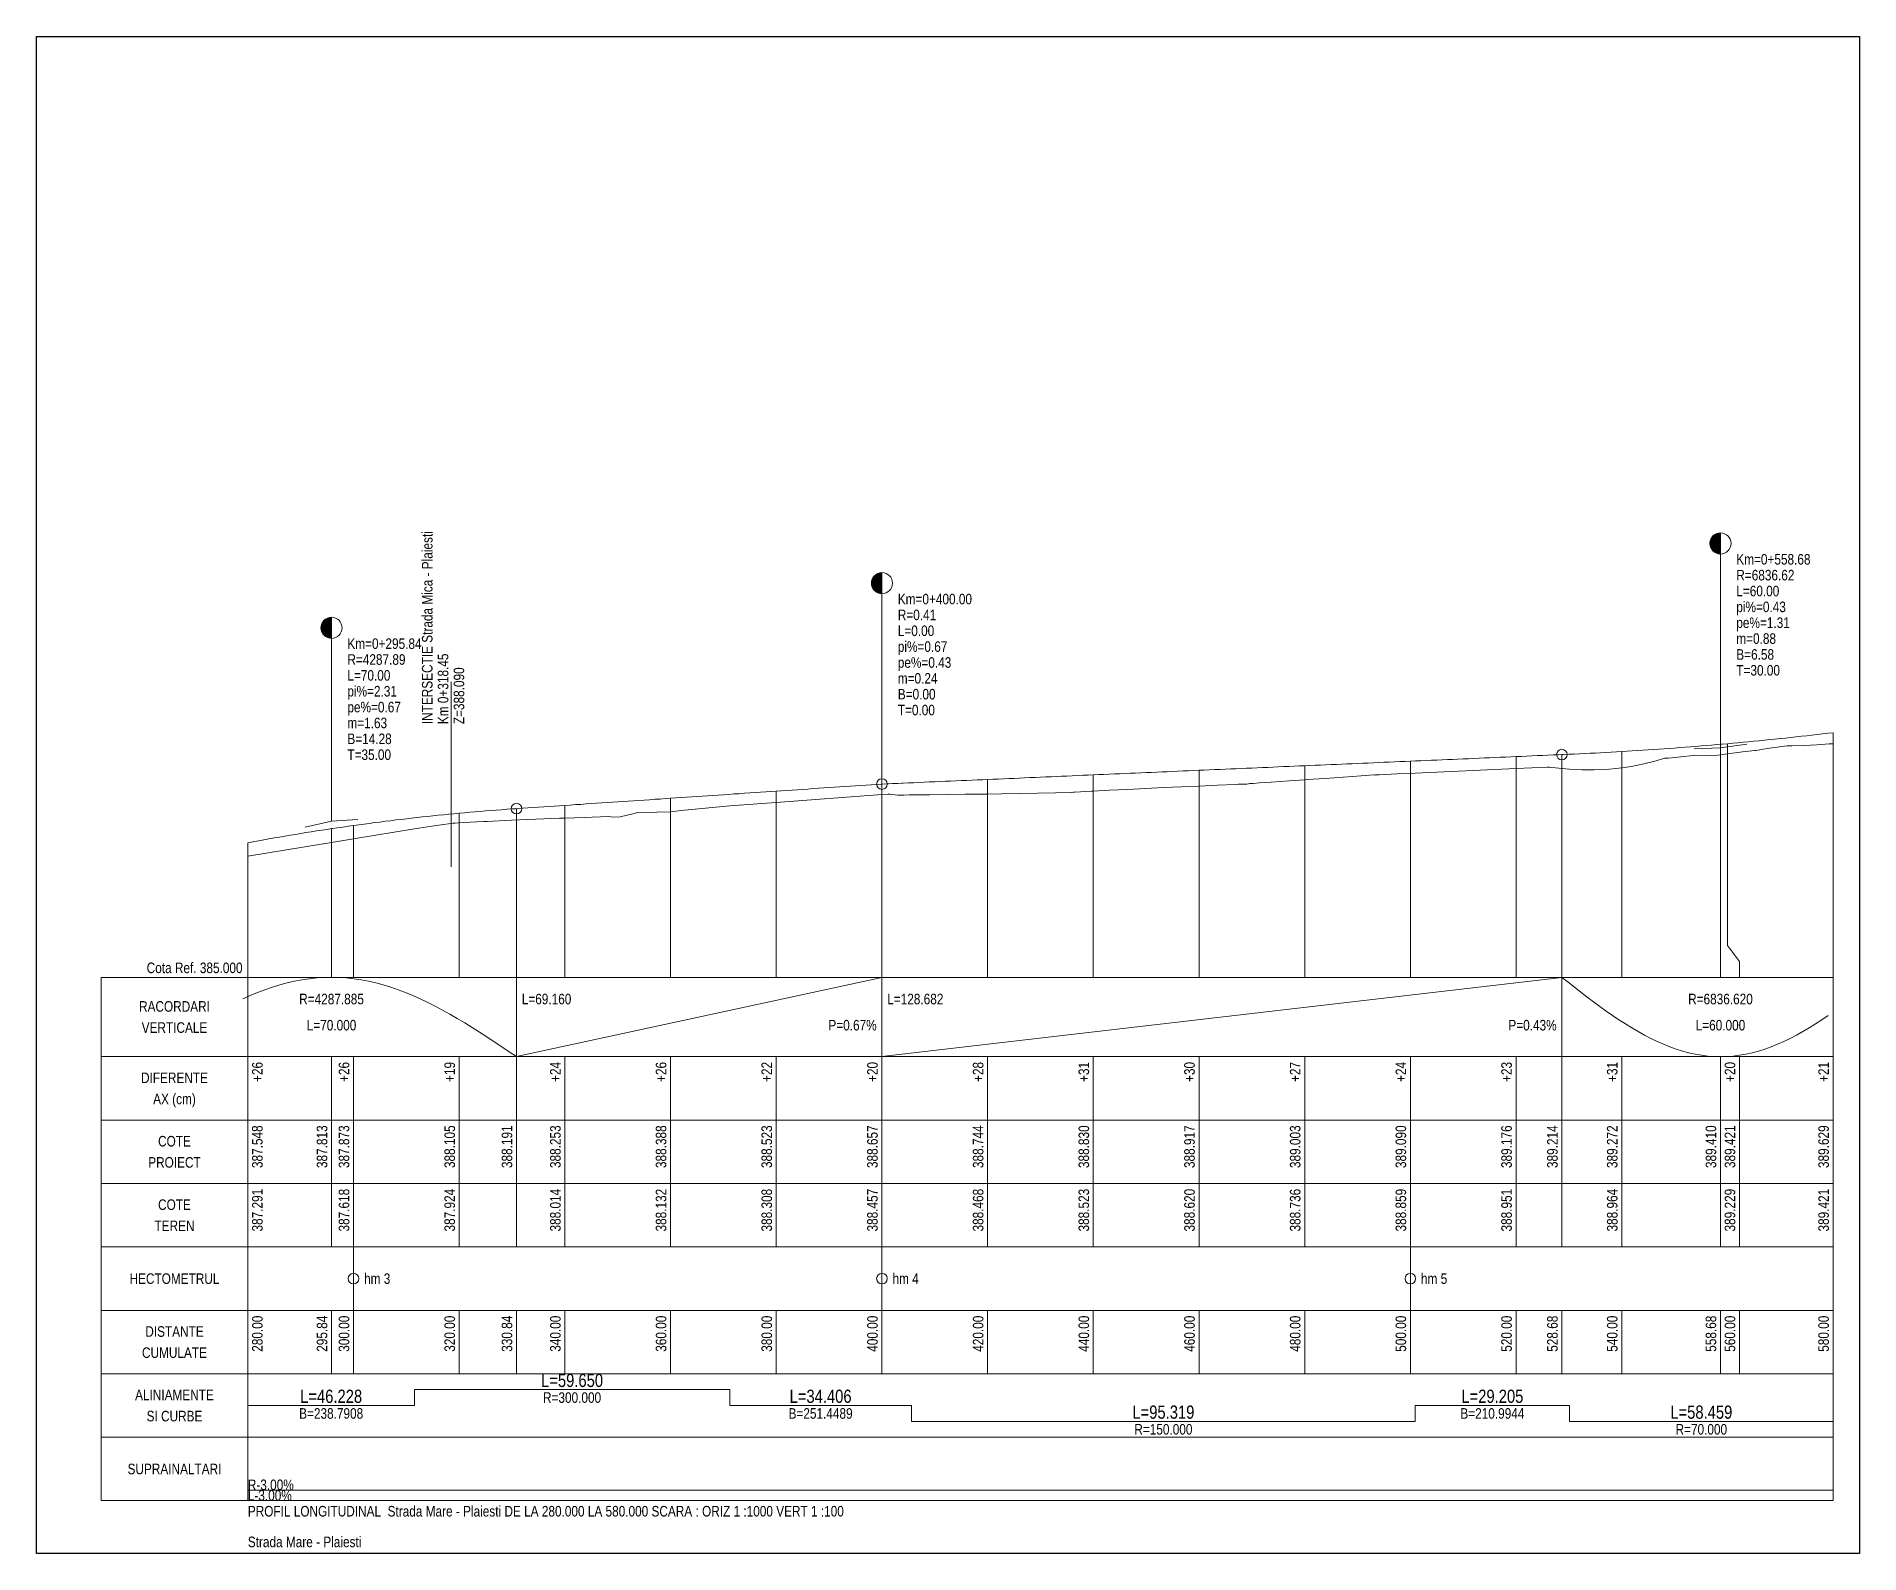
# Model space of a CAD drawing. Extents: x -600 to 1621, y -3670 to 287.
# Drawn here: x 425 to 770, y -2569.1 to -2282.1 of the extents above; entities that cross this region are included whole.
import ezdxf
from ezdxf.enums import TextEntityAlignment as Align

# ---------------------------------------------------------------- set-up
doc = ezdxf.new("R2010")
doc.units = 0
doc.layers.add('ARD-No Plot', color=7, linetype='Continuous', lineweight=0, plot=False)
doc.layers.add('Cartus', color=8, linetype='Continuous')
for name, color, linetype, lineweight in [('L-C. Ref', 7, 'Continuous', 0), ('L-cote-ex', 7, 'Continuous', 0), ('L-Cote-Pr', 7, 'Continuous', 0), ('L-Curbe', 7, 'Continuous', 0), ('L-Cut-Fill', 7, 'Continuous', 0), ('L-Design', 7, 'Continuous', 0), ('L-Exist', 7, 'Continuous', 0), ('L-Intersectii', 7, 'Continuous', 0), ('L-LINES', 7, 'Continuous', 0), ('L-Pante-Tran', 7, 'Continuous', 0), ('L-rac-Vert', 7, 'Continuous', 0), ('L-TEXT', 7, 'Continuous', 0)]:
    doc.layers.add(name, color=color, linetype=linetype, lineweight=lineweight)
doc.styles.add('Arial', font='arial.ttf', dxfattribs={"width": 0.8})

msp = doc.modelspace()

# ---------------------------------------------------------------- texts
at = {"layer": 'ARD-No Plot', "style": 'Arial', "width": 0.8}
msp.add_text('Strada Mare - Plaiesti', height=2, dxfattribs=at).set_placement((465.01, -2567.86))
at = {"layer": 'L-C. Ref', "style": 'Arial', "width": 0.8}
msp.add_text('Cota Ref. 385.000', height=2, dxfattribs=at).set_placement((464.01, -2459.26), align=Align.RIGHT)
at = {"layer": 'L-cote-ex', "style": 'Arial', "width": 0.8}
for s, p in [('387.291', (467.81, -2500.06)), ('387.618', (484.21, -2500.06)), ('387.924', (504.21, -2500.06)), ('388.014', (524.21, -2500.06)), ('388.132', (544.21, -2500.06)), ('388.308', (564.21, -2500.06)), ('388.457', (584.21, -2500.06)), ('388.468', (604.21, -2500.06)), ('388.523', (624.21, -2500.06)), ('388.620', (644.21, -2500.06)), ('388.736', (664.21, -2500.06)), ('388.859', (684.21, -2500.06)), ('388.951', (704.21, -2500.06)), ('388.964', (724.21, -2500.06)), ('389.229', (746.49, -2500.06)), ('389.421', (764.21, -2500.06))]:
    msp.add_text(s, height=2, rotation=90, dxfattribs=at).set_placement(p, align=Align.RIGHT)
at = {"layer": 'L-Cote-Pr', "style": 'Arial', "width": 0.8}
for s, p in [('COTE', (451.13, -2492.06)), ('PROIECT', (451.13, -2496.06))]:
    msp.add_text(s, height=2, dxfattribs=at).set_placement(p, align=Align.CENTER)
for s, p in [('387.548', (467.81, -2488.06)), ('387.813', (480.05, -2488.06)), ('387.873', (484.21, -2488.06)), ('388.105', (504.21, -2488.06)), ('388.191', (515.05, -2488.06)), ('388.253', (524.21, -2488.06)), ('388.388', (544.21, -2488.06)), ('388.523', (564.21, -2488.06)), ('388.657', (584.21, -2488.06)), ('388.744', (604.21, -2488.06)), ('388.830', (624.21, -2488.06)), ('388.917', (644.21, -2488.06)), ('389.003', (664.21, -2488.06)), ('389.090', (684.21, -2488.06)), ('389.176', (704.21, -2488.06)), ('389.214', (712.89, -2488.06)), ('389.272', (724.21, -2488.06)), ('389.410', (742.89, -2488.06)), ('389.421', (746.49, -2488.06)), ('389.629', (764.21, -2488.06))]:
    msp.add_text(s, height=2, rotation=90, dxfattribs=at).set_placement(p, align=Align.RIGHT)
at = {"layer": 'L-Cut-Fill', "style": 'Arial', "width": 0.8}
for s, p in [('+26', (467.81, -2476.06)), ('+26', (484.21, -2476.06)), ('+19', (504.21, -2476.06)), ('+24', (524.21, -2476.06)), ('+26', (544.21, -2476.06)), ('+22', (564.21, -2476.06)), ('+20', (584.21, -2476.06)), ('+28', (604.21, -2476.06)), ('+31', (624.21, -2476.06)), ('+30', (644.21, -2476.06)), ('+27', (664.21, -2476.06)), ('+24', (684.21, -2476.06)), ('+23', (704.21, -2476.06)), ('+31', (724.21, -2476.06)), ('+20', (746.49, -2476.06)), ('+21', (764.21, -2476.06))]:
    msp.add_text(s, height=2, rotation=90, dxfattribs=at).set_placement(p, align=Align.RIGHT)
for s, p in [('DIFERENTE', (451.13, -2480.06)), ('AX (cm)', (451.13, -2484.06))]:
    msp.add_text(s, height=2, dxfattribs=at).set_placement(p, align=Align.CENTER)
at = {"layer": 'L-Intersectii', "style": 'Arial', "width": 0.8}
for s, p in [('INTERSECTIE Strada Mica - Plaiesti', (499.96, -2412.16)), ('Km 0+318.45', (502.96, -2412.16)), ('Z=388.090', (505.96, -2412.16))]:
    msp.add_text(s, height=2, rotation=90, dxfattribs=at).set_placement(p)
at = {"layer": 'L-rac-Vert', "style": 'Arial', "width": 0.8}
for s, p in [('Km=0+558.68', (746.69, -2381.97)), ('R=6836.62', (746.69, -2384.97)), ('L=60.00', (746.69, -2387.97)), ('Km=0+400.00', (588.01, -2389.49)), ('R=0.41', (588.01, -2392.49)), ('pi%=0.43', (746.69, -2390.97)), ('L=0.00', (588.01, -2395.49)), ('pe%=1.31', (746.69, -2393.97)), ('Km=0+295.84', (483.85, -2397.93)), ('pi%=0.67', (588.01, -2398.49)), ('m=0.88', (746.69, -2396.97)), ('R=4287.89', (483.85, -2400.93)), ('pe%=0.43', (588.01, -2401.49)), ('T=30.00', (746.69, -2402.97)), ('B=6.58', (746.69, -2399.97)), ('L=70.00', (483.85, -2403.93)), ('m=0.24', (588.01, -2404.49)), ('pi%=2.31', (483.85, -2406.93)), ('pe%=0.67', (483.85, -2409.93)), ('B=0.00', (588.01, -2407.49)), ('m=1.63', (483.85, -2412.93)), ('T=0.00', (588.01, -2410.49)), ('B=14.28', (483.85, -2415.93)), ('T=35.00', (483.85, -2418.93)), ('L=69.160', (516.85, -2465.16)), ('L=128.682', (586.01, -2465.16))]:
    msp.add_text(s, height=2, dxfattribs=at).set_placement(p)
for s, p in [('R=4287.885', (480.85, -2465.16)), ('R=6836.620', (743.69, -2465.16)), ('RACORDARI', (451.13, -2466.56)), ('VERTICALE', (451.13, -2470.56)), ('L=70.000', (480.85, -2470.11)), ('L=60.000', (743.69, -2470.11))]:
    msp.add_text(s, height=2, dxfattribs=at).set_placement(p, align=Align.CENTER)
for s, p in [('P=0.67%', (584.01, -2470.11)), ('P=0.43%', (712.69, -2470.11))]:
    msp.add_text(s, height=2, dxfattribs=at).set_placement(p, align=Align.RIGHT)
at = {"layer": 'L-TEXT', "style": 'Arial', "width": 0.8}
for s, p in [('COTE', (451.13, -2504.06)), ('TEREN', (451.13, -2508.06)), ('HECTOMETRUL', (451.13, -2518.06)), ('DISTANTE', (451.13, -2528.06)), ('CUMULATE', (451.13, -2532.06)), ('ALINIAMENTE', (451.13, -2540.06)), ('SI CURBE', (451.13, -2544.06)), ('SUPRAINALTARI', (451.13, -2554.06))]:
    msp.add_text(s, height=2, dxfattribs=at).set_placement(p, align=Align.CENTER)
for s, p in [('hm 3', (487.01, -2518.06)), ('hm 4', (587.01, -2518.06)), ('hm 5', (687.01, -2518.06)), ('R-3.00%', (465.01, -2557.06)), ('L-3.00%', (465.01, -2559.06)), ('PROFIL LONGITUDINAL  Strada Mare - Plaiesti DE LA 280.000 LA 580.000 SCARA : ORIZ 1 :1000 VERT 1 :100', (465.01, -2562.06))]:
    msp.add_text(s, height=2, dxfattribs=at).set_placement(p)
for s, p in [('280.00', (467.81, -2524.06)), ('295.84', (480.05, -2524.06)), ('300.00', (484.21, -2524.06)), ('320.00', (504.21, -2524.06)), ('330.84', (515.05, -2524.06)), ('340.00', (524.21, -2524.06)), ('360.00', (544.21, -2524.06)), ('380.00', (564.21, -2524.06)), ('400.00', (584.21, -2524.06)), ('420.00', (604.21, -2524.06)), ('440.00', (624.21, -2524.06)), ('460.00', (644.21, -2524.06)), ('480.00', (664.21, -2524.06)), ('500.00', (684.21, -2524.06)), ('520.00', (704.21, -2524.06)), ('528.68', (712.89, -2524.06)), ('540.00', (724.21, -2524.06)), ('558.68', (742.89, -2524.06)), ('560.00', (746.49, -2524.06)), ('580.00', (764.21, -2524.06))]:
    msp.add_text(s, height=2, rotation=90, dxfattribs=at).set_placement(p, align=Align.RIGHT)
for s, height, rotation, p in [('L=59.650', 2.5, 0, (526.37, -2537.56)), ('L=46.228', 2.5, 0, (480.78, -2540.56)), ('R=300.000', 2, 0, (526.37, -2540.56)), ('L=34.406', 2.5, 0, (573.4, -2540.56)), ('L=29.205', 2.5, 0, (700.53, -2540.56)), ('B=238.7908', 2, 0, (480.78, -2543.56)), ('B=251.4489', 2, 0, (573.4, -2543.56)), ('L=95.319', 2.5, 360, (638.27, -2543.56)), ('B=210.9944', 2, 0, (700.53, -2543.56)), ('L=58.459', 2.5, 0, (740.07, -2543.56)), ('R=150.000', 2, 360, (638.27, -2546.56)), ('R=70.000', 2, 0, (740.07, -2546.56))]:
    msp.add_text(s, height=height, rotation=rotation, dxfattribs=at).set_placement(p, align=Align.CENTER)

# ---------------------------------------------------------------- blocks, each defined once
blk = doc.blocks.new('A3_TRANSV_ALIN_TIRENA')
at = {"layer": 'Cartus'}
blk.add_lwpolyline([(0, 0), (0, 287), (345, 287), (345, 0)], close=True, dxfattribs=at)

# ---------------------------------------------------------------- linework, layer by layer
at = {"layer": 'L-Curbe'}
for p, q in [((496.55, -2541.06), (496.55, -2538.06)), ((496.55, -2538.06), (556.2, -2538.06)), ((556.2, -2538.06), (556.2, -2541.06)), ((465.01, -2541.06), (496.55, -2541.06)), ((556.2, -2541.06), (590.61, -2541.06)), ((590.61, -2541.06), (590.61, -2544.06)), ((685.92, -2544.06), (685.92, -2541.06)), ((685.92, -2541.06), (715.13, -2541.06)), ((715.13, -2541.06), (715.13, -2544.06)), ((590.61, -2544.06), (685.92, -2544.06)), ((715.13, -2544.06), (765.01, -2544.06))]:
    msp.add_line(p, q, dxfattribs=at)
at = {"layer": 'L-Design'}
msp.add_lwpolyline([(465.01, -2434.59), (466.01, -2434.4), (467.01, -2434.22), (468.01, -2434.04), (469.01, -2433.86), (470.01, -2433.68), (471.01, -2433.51), (472.01, -2433.34), (473.01, -2433.17), (474.01, -2433.01), (475.01, -2432.84), (476.01, -2432.68), (477.01, -2432.52), (478.01, -2432.37), (479.01, -2432.21), (480.01, -2432.06), (480.85, -2431.93), (481.01, -2431.91), (482.01, -2431.76), (483.01, -2431.62), (484.01, -2431.47), (485.01, -2431.33), (486.01, -2431.2), (487.01, -2431.06), (488.01, -2430.93), (489.01, -2430.79), (490.01, -2430.67), (491.01, -2430.54), (492.01, -2430.42), (493.01, -2430.29), (494.01, -2430.17), (495.01, -2430.06), (496.01, -2429.94), (497.01, -2429.83), (498.01, -2429.72), (499.01, -2429.61), (500.01, -2429.51), (501.01, -2429.4), (502.01, -2429.3), (503.01, -2429.2), (504.01, -2429.11), (505.01, -2429.01), (506.01, -2428.92), (507.01, -2428.83), (508.01, -2428.75), (509.01, -2428.66), (510.01, -2428.58), (511.01, -2428.5), (512.01, -2428.42), (513.01, -2428.35), (514.01, -2428.27), (515.01, -2428.2), (515.85, -2428.15), (516.01, -2428.14), (517.01, -2428.07), (518.01, -2428), (519.01, -2427.93), (520.01, -2427.87), (521.01, -2427.8), (522.01, -2427.73), (523.01, -2427.66), (524.01, -2427.6), (525.01, -2427.53), (526.01, -2427.46), (527.01, -2427.39), (528.01, -2427.33), (529.01, -2427.26), (530.01, -2427.19), (531.01, -2427.13), (532.01, -2427.06), (533.01, -2426.99), (534.01, -2426.92), (535.01, -2426.86), (536.01, -2426.79), (537.01, -2426.72), (538.01, -2426.65), (539.01, -2426.59), (540.01, -2426.52), (541.01, -2426.45), (542.01, -2426.38), (543.01, -2426.32), (544.01, -2426.25), (545.01, -2426.18), (546.01, -2426.11), (547.01, -2426.05), (548.01, -2425.98), (549.01, -2425.91), (550.01, -2425.85), (551.01, -2425.78), (552.01, -2425.71), (553.01, -2425.64), (554.01, -2425.58), (555.01, -2425.51), (556.01, -2425.44), (557.01, -2425.37), (558.01, -2425.31), (559.01, -2425.24), (560.01, -2425.17), (561.01, -2425.1), (562.01, -2425.04), (563.01, -2424.97), (564.01, -2424.9), (565.01, -2424.83), (566.01, -2424.77), (567.01, -2424.7), (568.01, -2424.63), (569.01, -2424.57), (570.01, -2424.5), (571.01, -2424.43), (572.01, -2424.36), (573.01, -2424.3), (574.01, -2424.23), (575.01, -2424.16), (576.01, -2424.09), (577.01, -2424.03), (578.01, -2423.96), (579.01, -2423.89), (580.01, -2423.82), (581.01, -2423.76), (582.01, -2423.69), (583.01, -2423.62), (584.01, -2423.55), (585.01, -2423.49), (586.01, -2423.44), (587.01, -2423.4), (588.01, -2423.36), (589.01, -2423.31), (590.01, -2423.27), (591.01, -2423.23), (592.01, -2423.18), (593.01, -2423.14), (594.01, -2423.1), (595.01, -2423.06), (596.01, -2423.01), (597.01, -2422.97), (598.01, -2422.93), (599.01, -2422.88), (600.01, -2422.84), (601.01, -2422.8), (602.01, -2422.75), (603.01, -2422.71), (604.01, -2422.67), (605.01, -2422.62), (606.01, -2422.58), (607.01, -2422.54), (608.01, -2422.49), (609.01, -2422.45), (610.01, -2422.41), (611.01, -2422.36), (612.01, -2422.32), (613.01, -2422.28), (614.01, -2422.23), (615.01, -2422.19), (616.01, -2422.15), (617.01, -2422.1), (618.01, -2422.06), (619.01, -2422.02), (620.01, -2421.97), (621.01, -2421.93), (622.01, -2421.89), (623.01, -2421.84), (624.01, -2421.8), (625.01, -2421.76), (626.01, -2421.71), (627.01, -2421.67), (628.01, -2421.63), (629.01, -2421.58), (630.01, -2421.54), (631.01, -2421.5), (632.01, -2421.45), (633.01, -2421.41), (634.01, -2421.37), (635.01, -2421.32), (636.01, -2421.28), (637.01, -2421.24), (638.01, -2421.2), (639.01, -2421.15), (640.01, -2421.11), (641.01, -2421.07), (642.01, -2421.02), (643.01, -2420.98), (644.01, -2420.94), (645.01, -2420.89), (646.01, -2420.85), (647.01, -2420.81), (648.01, -2420.76), (649.01, -2420.72), (650.01, -2420.68), (651.01, -2420.63), (652.01, -2420.59), (653.01, -2420.55), (654.01, -2420.5), (655.01, -2420.46), (656.01, -2420.42), (657.01, -2420.37), (658.01, -2420.33), (659.01, -2420.29), (660.01, -2420.24), (661.01, -2420.2), (662.01, -2420.16), (663.01, -2420.11), (664.01, -2420.07), (665.01, -2420.03), (666.01, -2419.98), (667.01, -2419.94), (668.01, -2419.9), (669.01, -2419.85), (670.01, -2419.81), (671.01, -2419.77), (672.01, -2419.72), (673.01, -2419.68), (674.01, -2419.64), (675.01, -2419.59), (676.01, -2419.55), (677.01, -2419.51), (678.01, -2419.46), (679.01, -2419.42), (680.01, -2419.38), (681.01, -2419.34), (682.01, -2419.29), (683.01, -2419.25), (684.01, -2419.21), (685.01, -2419.16), (686.01, -2419.12), (687.01, -2419.08), (688.01, -2419.03), (689.01, -2418.99), (690.01, -2418.95), (691.01, -2418.9), (692.01, -2418.86), (693.01, -2418.82), (694.01, -2418.77), (695.01, -2418.73), (696.01, -2418.69), (697.01, -2418.64), (698.01, -2418.6), (699.01, -2418.56), (700.01, -2418.51), (701.01, -2418.47), (702.01, -2418.43), (703.01, -2418.38), (704.01, -2418.34), (705.01, -2418.3), (706.01, -2418.25), (707.01, -2418.21), (708.01, -2418.17), (709.01, -2418.12), (710.01, -2418.08), (711.01, -2418.04), (712.01, -2417.99), (713.01, -2417.95), (713.69, -2417.92), (714.01, -2417.91), (715.01, -2417.86), (716.01, -2417.82), (717.01, -2417.77), (718.01, -2417.72), (719.01, -2417.67), (720.01, -2417.62), (721.01, -2417.57), (722.01, -2417.51), (723.01, -2417.45), (724.01, -2417.4), (725.01, -2417.34), (726.01, -2417.28), (727.01, -2417.22), (728.01, -2417.15), (729.01, -2417.09), (730.01, -2417.02), (731.01, -2416.95), (732.01, -2416.88), (733.01, -2416.81), (734.01, -2416.74), (735.01, -2416.67), (736.01, -2416.59), (737.01, -2416.52), (738.01, -2416.44), (739.01, -2416.36), (740.01, -2416.28), (741.01, -2416.19), (742.01, -2416.11), (743.01, -2416.02), (743.69, -2415.97), (744.01, -2415.94), (745.01, -2415.85), (746.01, -2415.76), (747.01, -2415.67), (748.01, -2415.58), (749.01, -2415.48), (750.01, -2415.39), (751.01, -2415.29), (752.01, -2415.19), (753.01, -2415.09), (754.01, -2414.99), (755.01, -2414.89), (756.01, -2414.78), (757.01, -2414.68), (758.01, -2414.57), (759.01, -2414.46), (760.01, -2414.35), (761.01, -2414.24), (762.01, -2414.12), (763.01, -2414.01), (764.01, -2413.89), (765.01, -2413.78)], dxfattribs=at)
at = {"layer": 'L-Exist'}
for p, q in [((735.04, -2418.49), (736.18, -2418.35)), ((736.18, -2418.35), (738.51, -2418.09)), ((738.51, -2418.09), (738.84, -2418.05)), ((738.84, -2418.05), (740.85, -2418.1)), ((740.85, -2418.1), (742.35, -2418.15)), ((742.35, -2418.15), (743.19, -2418.02)), ((742.35, -2418.15), (742.35, -2418.15)), ((743.19, -2418.02), (745.01, -2417.78)), ((745.01, -2417.78), (745.53, -2417.71)), ((745.53, -2417.71), (747.87, -2417.42)), ((747.87, -2417.42), (748.42, -2417.35)), ((748.42, -2417.35), (750.21, -2417.16)), ((750.21, -2417.16), (750.42, -2417.14)), ((750.42, -2417.14), (752.54, -2416.79)), ((752.54, -2416.79), (754.88, -2416.44)), ((754.88, -2416.44), (756.3, -2416.26)), ((756.3, -2416.26), (757.22, -2416.25)), ((757.22, -2416.25), (759.56, -2416.17)), ((759.56, -2416.17), (761.9, -2416.06)), ((761.9, -2416.06), (764.24, -2415.91)), ((764.24, -2415.91), (765.01, -2415.85)), ((675.71, -2421.94), (678.07, -2421.77)), ((678.07, -2421.77), (678.18, -2421.77)), ((678.18, -2421.77), (678.18, -2421.77)), ((678.18, -2421.77), (678.38, -2421.78)), ((678.38, -2421.78), (678.43, -2421.76)), ((678.43, -2421.76), (678.63, -2421.75)), ((678.63, -2421.75), (679.12, -2421.73)), ((679.12, -2421.73), (682.52, -2421.58)), ((682.52, -2421.58), (685.01, -2421.47)), ((685.01, -2421.47), (685.92, -2421.43)), ((685.92, -2421.43), (705.01, -2420.55)), ((705.01, -2420.55), (710.97, -2420.28)), ((710.97, -2420.28), (711.25, -2420.27)), ((710.97, -2420.28), (710.97, -2420.28)), ((711.25, -2420.27), (711.25, -2420.27)), ((711.25, -2420.27), (711.36, -2420.27)), ((711.36, -2420.27), (711.36, -2420.27)), ((711.36, -2420.27), (711.8, -2420.37)), ((711.8, -2420.37), (715.13, -2420.66)), ((715.13, -2420.66), (717.47, -2420.8)), ((717.47, -2420.8), (719.81, -2420.82)), ((719.81, -2420.82), (722.14, -2420.71)), ((722.14, -2420.71), (724.48, -2420.49)), ((724.48, -2420.49), (725.01, -2420.42)), ((725.01, -2420.42), (726.82, -2420.14)), ((726.82, -2420.14), (729.16, -2419.67)), ((729.16, -2419.67), (731.5, -2419.08)), ((731.5, -2419.08), (733.07, -2418.6)), ((733.07, -2418.6), (733.82, -2418.59)), ((733.07, -2418.6), (733.07, -2418.6)), ((733.82, -2418.59), (733.84, -2418.59)), ((733.84, -2418.59), (735.04, -2418.49)), ((735.04, -2418.49), (735.04, -2418.49)), ((735.04, -2418.49), (735.04, -2418.49)), ((605.01, -2425.38), (607.63, -2425.34)), ((607.63, -2425.34), (611.03, -2425.28)), ((611.03, -2425.28), (614.44, -2425.22)), ((614.44, -2425.22), (617.84, -2425.14)), ((617.84, -2425.14), (620.87, -2425.07)), ((620.87, -2425.07), (621.24, -2425.04)), ((620.87, -2425.07), (620.87, -2425.07)), ((621.24, -2425.04), (621.53, -2425.02)), ((621.53, -2425.02), (624.65, -2424.85)), ((624.65, -2424.85), (625.01, -2424.83)), ((625.01, -2424.83), (628.05, -2424.67)), ((628.05, -2424.67), (631.46, -2424.5)), ((631.46, -2424.5), (634.86, -2424.33)), ((634.86, -2424.33), (638.27, -2424.17)), ((638.27, -2424.17), (641.67, -2424.01)), ((641.67, -2424.01), (645.01, -2423.86)), ((645.01, -2423.86), (645.07, -2423.86)), ((645.07, -2423.86), (648.48, -2423.71)), ((648.48, -2423.71), (651.88, -2423.56)), ((651.88, -2423.56), (652.42, -2423.54)), ((652.42, -2423.54), (653.11, -2423.54)), ((653.11, -2423.54), (653.15, -2423.52)), ((653.15, -2423.52), (653.24, -2423.5)), ((653.24, -2423.5), (654.05, -2423.5)), ((654.05, -2423.5), (654.35, -2423.46)), ((654.05, -2423.5), (654.05, -2423.5)), ((654.35, -2423.46), (654.62, -2423.4)), ((654.35, -2423.46), (654.35, -2423.46)), ((654.62, -2423.4), (655.17, -2423.38)), ((655.17, -2423.38), (655.29, -2423.37)), ((655.29, -2423.37), (656.47, -2423.29)), ((656.47, -2423.29), (658.69, -2423.14)), ((658.69, -2423.14), (662.1, -2422.9)), ((662.1, -2422.9), (665.01, -2422.7)), ((665.01, -2422.7), (665.5, -2422.66)), ((665.5, -2422.66), (668.9, -2422.42)), ((668.9, -2422.42), (672.31, -2422.18)), ((672.31, -2422.18), (675.71, -2421.94)), ((542.43, -2428.84), (545.01, -2428.75)), ((545.01, -2428.75), (545.03, -2428.75)), ((545.03, -2428.75), (547.02, -2428.51)), ((547.02, -2428.51), (551.61, -2428.03)), ((551.61, -2428.03), (556.2, -2427.64)), ((556.2, -2427.64), (565.01, -2426.98)), ((565.01, -2426.98), (585.01, -2425.49)), ((585.01, -2425.49), (586.18, -2425.4)), ((586.18, -2425.4), (586.57, -2425.42)), ((586.57, -2425.42), (586.57, -2425.42)), ((586.57, -2425.42), (588, -2425.61)), ((588, -2425.61), (588, -2425.61)), ((588, -2425.61), (589.14, -2425.62)), ((589.14, -2425.62), (590.19, -2425.53)), ((590.19, -2425.53), (590.61, -2425.53)), ((590.61, -2425.53), (594.01, -2425.5)), ((594.01, -2425.5), (597.41, -2425.47)), ((597.41, -2425.47), (600.82, -2425.43)), ((600.82, -2425.43), (604.22, -2425.39)), ((604.22, -2425.39), (605.01, -2425.38)), ((485.01, -2433.88), (496.55, -2431.99)), ((496.55, -2431.99), (499.83, -2431.46)), ((499.83, -2431.46), (501.14, -2431.27)), ((501.14, -2431.27), (503.89, -2430.89)), ((503.89, -2430.89), (504.27, -2430.86)), ((503.89, -2430.89), (503.89, -2430.89)), ((504.27, -2430.86), (505.01, -2430.82)), ((505.01, -2430.82), (505.73, -2430.78)), ((505.73, -2430.78), (509.7, -2430.58)), ((509.7, -2430.58), (510.32, -2430.55)), ((510.32, -2430.55), (514.9, -2430.34)), ((514.9, -2430.34), (519.49, -2430.14)), ((519.49, -2430.14), (524.01, -2429.96)), ((524.01, -2429.96), (524.08, -2429.96)), ((524.08, -2429.96), (525.01, -2429.93)), ((525.01, -2429.93), (528.67, -2429.79)), ((528.67, -2429.79), (533.24, -2429.65)), ((533.24, -2429.65), (533.26, -2429.65)), ((533.26, -2429.65), (534.14, -2429.73)), ((534.14, -2429.73), (535.45, -2429.71)), ((534.14, -2429.73), (534.14, -2429.73)), ((535.45, -2429.71), (537.85, -2429.13)), ((535.45, -2429.71), (535.45, -2429.71)), ((537.85, -2429.13), (538.82, -2428.9)), ((538.82, -2428.9), (542.43, -2428.84)), ((465.01, -2437.15), (479.27, -2434.82)), ((479.27, -2434.82), (479.31, -2434.81)), ((479.31, -2434.81), (485.01, -2433.88))]:
    msp.add_line(p, q, dxfattribs=at)
at = {"layer": 'L-Intersectii'}
msp.add_line((503.46, -2439.16), (503.46, -2404.16), dxfattribs=at)
at = {"layer": 'L-LINES'}
for p, q in [((765.01, -2460.06), (765.01, -2413.78)), ((705.01, -2460.06), (705.01, -2418.3)), ((713.69, -2460.06), (713.69, -2417.92)), ((725.01, -2460.06), (725.01, -2417.34)), ((743.69, -2460.06), (743.69, -2415.97)), ((745.01, -2454.06), (745.01, -2415.85)), ((625.01, -2460.06), (625.01, -2421.76)), ((645.01, -2460.06), (645.01, -2420.89)), ((665.01, -2460.06), (665.01, -2420.03)), ((685.01, -2460.06), (685.01, -2419.16)), ((565.01, -2460.06), (565.01, -2424.83)), ((585.01, -2460.06), (585.01, -2423.49)), ((605.01, -2460.06), (605.01, -2422.62)), ((515.85, -2460.06), (515.85, -2428.15)), ((525.01, -2460.06), (525.01, -2427.53)), ((545.01, -2460.06), (545.01, -2426.18)), ((480.85, -2460.06), (480.85, -2431.93)), ((485.01, -2460.06), (485.01, -2431.33)), ((505.01, -2460.06), (505.01, -2429.01)), ((465.01, -2460.06), (465.01, -2434.59)), ((747.29, -2457.06), (745.01, -2454.06)), ((747.29, -2460.06), (747.29, -2457.06)), ((437.25, -2475.06), (437.25, -2460.06)), ((437.25, -2460.06), (465.01, -2460.06)), ((465.01, -2460.06), (765.01, -2460.06)), ((465.01, -2475.06), (465.01, -2460.06)), ((765.01, -2475.06), (765.01, -2460.06)), ((437.25, -2487.06), (437.25, -2475.06)), ((437.25, -2475.06), (465.01, -2475.06)), ((465.01, -2475.06), (437.25, -2475.06)), ((465.01, -2475.06), (765.01, -2475.06)), ((465.01, -2487.06), (465.01, -2475.06)), ((465.01, -2475.06), (765.01, -2475.06)), ((465.01, -2487.06), (465.01, -2475.06)), ((480.85, -2487.06), (480.85, -2475.06)), ((485.01, -2487.06), (485.01, -2475.06)), ((505.01, -2487.06), (505.01, -2475.06)), ((515.85, -2487.06), (515.85, -2475.06)), ((525.01, -2487.06), (525.01, -2475.06)), ((545.01, -2487.06), (545.01, -2475.06)), ((565.01, -2487.06), (565.01, -2475.06)), ((585.01, -2487.06), (585.01, -2475.06)), ((605.01, -2487.06), (605.01, -2475.06)), ((625.01, -2487.06), (625.01, -2475.06)), ((645.01, -2487.06), (645.01, -2475.06)), ((665.01, -2487.06), (665.01, -2475.06)), ((685.01, -2487.06), (685.01, -2475.06)), ((705.01, -2487.06), (705.01, -2475.06)), ((713.69, -2487.06), (713.69, -2475.06)), ((725.01, -2487.06), (725.01, -2475.06)), ((743.69, -2487.06), (743.69, -2475.06)), ((747.29, -2487.06), (747.29, -2475.06)), ((765.01, -2487.06), (765.01, -2475.06)), ((765.01, -2487.06), (765.01, -2475.06)), ((437.25, -2499.06), (437.25, -2487.06)), ((437.25, -2487.06), (465.01, -2487.06)), ((465.01, -2487.06), (437.25, -2487.06)), ((465.01, -2487.06), (765.01, -2487.06)), ((465.01, -2487.06), (765.01, -2487.06)), ((465.01, -2499.06), (465.01, -2487.06)), ((480.85, -2499.06), (480.85, -2487.06)), ((485.01, -2499.06), (485.01, -2487.06)), ((505.01, -2499.06), (505.01, -2487.06)), ((515.85, -2499.06), (515.85, -2487.06)), ((525.01, -2499.06), (525.01, -2487.06)), ((545.01, -2499.06), (545.01, -2487.06)), ((565.01, -2499.06), (565.01, -2487.06)), ((585.01, -2499.06), (585.01, -2487.06)), ((605.01, -2499.06), (605.01, -2487.06)), ((625.01, -2499.06), (625.01, -2487.06)), ((645.01, -2499.06), (645.01, -2487.06)), ((665.01, -2499.06), (665.01, -2487.06)), ((685.01, -2499.06), (685.01, -2487.06)), ((705.01, -2499.06), (705.01, -2487.06)), ((713.69, -2499.06), (713.69, -2487.06)), ((725.01, -2499.06), (725.01, -2487.06)), ((743.69, -2499.06), (743.69, -2487.06)), ((747.29, -2499.06), (747.29, -2487.06)), ((765.01, -2499.06), (765.01, -2487.06)), ((437.25, -2511.06), (437.25, -2499.06)), ((437.25, -2499.06), (465.01, -2499.06)), ((465.01, -2499.06), (437.25, -2499.06)), ((465.01, -2499.06), (765.01, -2499.06)), ((465.01, -2499.06), (765.01, -2499.06)), ((465.01, -2511.06), (465.01, -2499.06)), ((480.85, -2511.06), (480.85, -2499.06)), ((485.01, -2511.06), (485.01, -2499.06)), ((505.01, -2511.06), (505.01, -2499.06)), ((515.85, -2511.06), (515.85, -2499.06)), ((525.01, -2511.06), (525.01, -2499.06)), ((545.01, -2511.06), (545.01, -2499.06)), ((565.01, -2511.06), (565.01, -2499.06)), ((585.01, -2511.06), (585.01, -2499.06)), ((605.01, -2511.06), (605.01, -2499.06)), ((625.01, -2511.06), (625.01, -2499.06)), ((645.01, -2511.06), (645.01, -2499.06)), ((665.01, -2511.06), (665.01, -2499.06)), ((685.01, -2511.06), (685.01, -2499.06)), ((705.01, -2511.06), (705.01, -2499.06)), ((713.69, -2511.06), (713.69, -2499.06)), ((725.01, -2511.06), (725.01, -2499.06)), ((743.69, -2511.06), (743.69, -2499.06)), ((747.29, -2511.06), (747.29, -2499.06)), ((765.01, -2511.06), (765.01, -2499.06)), ((437.25, -2523.06), (437.25, -2511.06)), ((437.25, -2511.06), (465.01, -2511.06)), ((465.01, -2511.06), (437.25, -2511.06)), ((465.01, -2511.06), (765.01, -2511.06)), ((465.01, -2523.06), (465.01, -2511.06)), ((465.01, -2511.06), (765.01, -2511.06)), ((485.01, -2523.06), (485.01, -2511.06)), ((585.01, -2523.06), (585.01, -2511.06)), ((685.01, -2523.06), (685.01, -2511.06)), ((765.01, -2523.06), (765.01, -2511.06)), ((437.25, -2535.06), (437.25, -2523.06)), ((437.25, -2523.06), (465.01, -2523.06)), ((465.01, -2523.06), (437.25, -2523.06)), ((465.01, -2523.06), (765.01, -2523.06)), ((465.01, -2523.06), (765.01, -2523.06)), ((465.01, -2535.06), (465.01, -2523.06)), ((480.85, -2535.06), (480.85, -2523.06)), ((485.01, -2535.06), (485.01, -2523.06)), ((505.01, -2535.06), (505.01, -2523.06)), ((515.85, -2535.06), (515.85, -2523.06)), ((525.01, -2535.06), (525.01, -2523.06)), ((545.01, -2535.06), (545.01, -2523.06)), ((565.01, -2535.06), (565.01, -2523.06)), ((585.01, -2535.06), (585.01, -2523.06)), ((605.01, -2535.06), (605.01, -2523.06)), ((625.01, -2535.06), (625.01, -2523.06)), ((645.01, -2535.06), (645.01, -2523.06)), ((665.01, -2535.06), (665.01, -2523.06)), ((685.01, -2535.06), (685.01, -2523.06)), ((705.01, -2535.06), (705.01, -2523.06)), ((713.69, -2535.06), (713.69, -2523.06)), ((725.01, -2535.06), (725.01, -2523.06)), ((743.69, -2535.06), (743.69, -2523.06)), ((747.29, -2535.06), (747.29, -2523.06)), ((765.01, -2535.06), (765.01, -2523.06)), ((437.25, -2547.06), (437.25, -2535.06)), ((437.25, -2535.06), (465.01, -2535.06)), ((465.01, -2535.06), (437.25, -2535.06)), ((465.01, -2535.06), (765.01, -2535.06)), ((465.01, -2547.06), (465.01, -2535.06)), ((465.01, -2535.06), (765.01, -2535.06)), ((765.01, -2547.06), (765.01, -2535.06)), ((437.25, -2559.06), (437.25, -2547.06)), ((437.25, -2547.06), (465.01, -2547.06)), ((465.01, -2547.06), (437.25, -2547.06)), ((465.01, -2547.06), (765.01, -2547.06)), ((465.01, -2559.06), (465.01, -2547.06)), ((465.01, -2547.06), (765.01, -2547.06)), ((765.01, -2559.06), (765.01, -2547.06)), ((465.01, -2559.06), (437.25, -2559.06)), ((465.01, -2559.06), (765.01, -2559.06))]:
    msp.add_line(p, q, dxfattribs=at)
for centre in [(485.01, -2517.06), (585.01, -2517.06), (685.01, -2517.06)]:
    msp.add_circle(centre, 1, dxfattribs=at)
at = {"layer": 'L-Pante-Tran'}
for p, q in [((465.01, -2557.06), (485.01, -2557.06)), ((465.01, -2557.06), (485.01, -2557.06)), ((485.01, -2557.06), (505.01, -2557.06)), ((485.01, -2557.06), (505.01, -2557.06)), ((505.01, -2557.06), (525.01, -2557.06)), ((505.01, -2557.06), (525.01, -2557.06)), ((525.01, -2557.06), (545.01, -2557.06)), ((525.01, -2557.06), (545.01, -2557.06)), ((545.01, -2557.06), (565.01, -2557.06)), ((545.01, -2557.06), (565.01, -2557.06)), ((565.01, -2557.06), (585.01, -2557.06)), ((565.01, -2557.06), (585.01, -2557.06)), ((585.01, -2557.06), (605.01, -2557.06)), ((585.01, -2557.06), (605.01, -2557.06)), ((605.01, -2557.06), (625.01, -2557.06)), ((605.01, -2557.06), (625.01, -2557.06)), ((625.01, -2557.06), (645.01, -2557.06)), ((625.01, -2557.06), (645.01, -2557.06)), ((645.01, -2557.06), (665.01, -2557.06)), ((645.01, -2557.06), (665.01, -2557.06)), ((665.01, -2557.06), (685.01, -2557.06)), ((665.01, -2557.06), (685.01, -2557.06)), ((685.01, -2557.06), (705.01, -2557.06)), ((685.01, -2557.06), (705.01, -2557.06)), ((705.01, -2557.06), (725.01, -2557.06)), ((705.01, -2557.06), (725.01, -2557.06)), ((725.01, -2557.06), (745.01, -2557.06)), ((725.01, -2557.06), (745.01, -2557.06)), ((745.01, -2557.06), (765.01, -2557.06)), ((745.01, -2557.06), (765.01, -2557.06))]:
    msp.add_line(p, q, dxfattribs=at)
at = {"layer": 'L-rac-Vert'}
for p, q in [((741.95, -2376.99), (741.95, -2378.94)), ((741.99, -2376.92), (741.99, -2379.01)), ((742.03, -2376.85), (742.03, -2379.08)), ((742.07, -2376.79), (742.07, -2379.14)), ((742.12, -2376.73), (742.12, -2379.2)), ((742.17, -2376.67), (742.17, -2379.26)), ((742.22, -2376.61), (742.22, -2379.32)), ((742.28, -2376.55), (742.28, -2379.38)), ((742.33, -2376.5), (742.33, -2379.43)), ((742.39, -2376.44), (742.39, -2379.49)), ((742.45, -2376.4), (742.45, -2379.54)), ((742.52, -2376.35), (742.52, -2379.58)), ((742.58, -2376.3), (742.58, -2379.63)), ((742.65, -2376.26), (742.65, -2379.67)), ((742.72, -2376.22), (742.72, -2379.71)), ((742.78, -2376.18), (742.78, -2379.75)), ((742.86, -2376.15), (742.86, -2379.78)), ((742.93, -2376.12), (742.93, -2379.81)), ((743, -2376.09), (743, -2379.84)), ((743.07, -2376.06), (743.07, -2379.87)), ((743.15, -2376.04), (743.15, -2379.89)), ((743.23, -2376.02), (743.23, -2379.91)), ((743.3, -2376), (743.3, -2379.93)), ((743.38, -2375.99), (743.38, -2379.94)), ((743.46, -2375.98), (743.46, -2379.95)), ((743.54, -2375.97), (743.54, -2379.96)), ((743.61, -2375.97), (743.61, -2379.96)), ((743.69, -2416.62), (743.69, -2375.97)), ((741.69, -2377.89), (741.69, -2378.04)), ((741.7, -2377.81), (741.7, -2378.12)), ((741.71, -2377.73), (741.71, -2378.2)), ((741.72, -2377.65), (741.72, -2378.28)), ((741.73, -2377.58), (741.73, -2378.36)), ((741.75, -2377.5), (741.75, -2378.43)), ((741.77, -2377.42), (741.77, -2378.51)), ((741.79, -2377.35), (741.79, -2378.58)), ((741.82, -2377.27), (741.82, -2378.66)), ((741.84, -2377.2), (741.84, -2378.73)), ((741.88, -2377.13), (741.88, -2378.8)), ((741.91, -2377.06), (741.91, -2378.87)), ((583.77, -2383.92), (583.77, -2387.06)), ((583.83, -2383.87), (583.83, -2387.11)), ((583.9, -2383.82), (583.9, -2387.15)), ((583.97, -2383.78), (583.97, -2387.19)), ((584.03, -2383.74), (584.03, -2387.23)), ((584.1, -2383.71), (584.1, -2387.27)), ((584.17, -2383.67), (584.17, -2387.3)), ((584.25, -2383.64), (584.25, -2387.34)), ((584.32, -2383.61), (584.32, -2387.36)), ((584.39, -2383.59), (584.39, -2387.39)), ((584.47, -2383.56), (584.47, -2387.41)), ((584.54, -2383.54), (584.54, -2387.43)), ((584.62, -2383.53), (584.62, -2387.45)), ((584.7, -2383.51), (584.7, -2387.46)), ((584.78, -2383.5), (584.78, -2387.47)), ((584.85, -2383.49), (584.85, -2387.48)), ((584.93, -2383.49), (584.93, -2387.49)), ((585.01, -2423.49), (585.01, -2383.49)), ((583.01, -2385.41), (583.01, -2385.57)), ((583.02, -2385.25), (583.02, -2385.72)), ((583.02, -2385.33), (583.02, -2385.64)), ((583.04, -2385.17), (583.04, -2385.8)), ((583.05, -2385.1), (583.05, -2385.88)), ((583.07, -2385.02), (583.07, -2385.95)), ((583.09, -2384.94), (583.09, -2386.03)), ((583.11, -2384.87), (583.11, -2386.11)), ((583.13, -2384.8), (583.13, -2386.18)), ((583.16, -2384.72), (583.16, -2386.25)), ((583.19, -2384.65), (583.19, -2386.32)), ((583.23, -2384.58), (583.23, -2386.4)), ((583.27, -2384.51), (583.27, -2386.46)), ((583.31, -2384.44), (583.31, -2386.53)), ((583.35, -2384.38), (583.35, -2386.6)), ((583.39, -2384.31), (583.39, -2386.66)), ((583.44, -2384.25), (583.44, -2386.73)), ((583.49, -2384.19), (583.49, -2386.79)), ((583.54, -2384.13), (583.54, -2386.85)), ((583.6, -2384.07), (583.6, -2386.9)), ((583.65, -2384.02), (583.65, -2386.96)), ((583.71, -2383.97), (583.71, -2387.01)), ((478.85, -2393.85), (478.85, -2394.01)), ((478.86, -2393.7), (478.86, -2394.17)), ((478.86, -2393.78), (478.86, -2394.09)), ((478.87, -2393.62), (478.87, -2394.25)), ((478.89, -2393.54), (478.89, -2394.32)), ((478.9, -2393.47), (478.9, -2394.4)), ((478.92, -2393.39), (478.92, -2394.48)), ((478.95, -2393.31), (478.95, -2394.55)), ((478.97, -2393.24), (478.97, -2394.63)), ((479, -2393.17), (479, -2394.7)), ((479.03, -2393.1), (479.03, -2394.77)), ((479.07, -2393.03), (479.07, -2394.84)), ((479.1, -2392.96), (479.1, -2394.91)), ((479.14, -2392.89), (479.14, -2394.98)), ((479.19, -2392.82), (479.19, -2395.04)), ((479.23, -2392.76), (479.23, -2395.11)), ((479.28, -2392.69), (479.28, -2395.17)), ((479.33, -2392.63), (479.33, -2395.23)), ((479.38, -2392.58), (479.38, -2395.29)), ((479.44, -2392.52), (479.44, -2395.35)), ((479.49, -2392.46), (479.49, -2395.4)), ((479.55, -2392.41), (479.55, -2395.45)), ((479.61, -2392.36), (479.61, -2395.5)), ((479.67, -2392.31), (479.67, -2395.55)), ((479.74, -2392.27), (479.74, -2395.6)), ((479.8, -2392.23), (479.8, -2395.64)), ((479.87, -2392.19), (479.87, -2395.68)), ((479.94, -2392.15), (479.94, -2395.72)), ((480.01, -2392.12), (480.01, -2395.75)), ((480.08, -2392.09), (480.08, -2395.78)), ((480.16, -2392.06), (480.16, -2395.81)), ((480.23, -2392.03), (480.23, -2395.84)), ((480.31, -2392.01), (480.31, -2395.86)), ((480.38, -2391.99), (480.38, -2395.88)), ((480.46, -2391.97), (480.46, -2395.89)), ((480.54, -2391.96), (480.54, -2395.91)), ((480.61, -2391.95), (480.61, -2395.92)), ((480.69, -2391.94), (480.69, -2395.93)), ((480.77, -2391.93), (480.77, -2395.93)), ((480.85, -2430.5), (480.85, -2391.93)), ((738.69, -2416.84), (743.69, -2416.62)), ((743.69, -2416.62), (748.69, -2415.97)), ((580.01, -2423.82), (585.01, -2423.49)), ((585.01, -2423.49), (590.01, -2423.27)), ((475.85, -2431.66), (480.85, -2430.5)), ((480.85, -2430.5), (485.85, -2430.17)), ((466.85, -2462.93), (465.45, -2463.5)), ((468.25, -2462.4), (466.85, -2462.93)), ((469.65, -2461.92), (468.25, -2462.4)), ((471.05, -2461.49), (469.65, -2461.92)), ((472.45, -2461.11), (471.05, -2461.49)), ((473.85, -2460.8), (472.45, -2461.11)), ((475.25, -2460.53), (473.85, -2460.8)), ((476.65, -2460.33), (475.25, -2460.53)), ((478.05, -2460.18), (476.65, -2460.33)), ((479.45, -2460.09), (478.05, -2460.18)), ((480.85, -2460.06), (479.45, -2460.09)), ((482.25, -2460.09), (480.85, -2460.06)), ((483.65, -2460.18), (482.25, -2460.09)), ((485.05, -2460.33), (483.65, -2460.18)), ((486.45, -2460.53), (485.05, -2460.33)), ((487.85, -2460.8), (486.45, -2460.53)), ((489.25, -2461.11), (487.85, -2460.8)), ((490.65, -2461.49), (489.25, -2461.11)), ((492.05, -2461.92), (490.65, -2461.49)), ((493.45, -2462.4), (492.05, -2461.92)), ((494.85, -2462.93), (493.45, -2462.4)), ((496.25, -2463.5), (494.85, -2462.93)), ((515.85, -2475.06), (515.85, -2460.06)), ((515.85, -2475.06), (585.01, -2460.06)), ((585.01, -2475.06), (585.01, -2460.06)), ((585.01, -2475.06), (585.01, -2460.06)), ((585.01, -2460.06), (585.01, -2460.09)), ((585.01, -2460.09), (585.01, -2460.06)), ((585.01, -2475.06), (713.69, -2460.06)), ((585.01, -2460.09), (585.01, -2460.18)), ((585.01, -2460.18), (585.01, -2460.09)), ((585.01, -2460.18), (585.01, -2460.33)), ((585.01, -2460.33), (585.01, -2460.18)), ((585.01, -2460.33), (585.01, -2460.53)), ((585.01, -2460.53), (585.01, -2460.33)), ((585.01, -2460.53), (585.01, -2460.8)), ((585.01, -2460.8), (585.01, -2460.53)), ((585.01, -2460.8), (585.01, -2461.11)), ((585.01, -2461.11), (585.01, -2460.8)), ((585.01, -2461.11), (585.01, -2461.49)), ((585.01, -2461.49), (585.01, -2461.11)), ((585.01, -2461.49), (585.01, -2461.92)), ((585.01, -2461.92), (585.01, -2461.49)), ((585.01, -2461.92), (585.01, -2462.4)), ((585.01, -2462.4), (585.01, -2461.92)), ((585.01, -2462.4), (585.01, -2462.93)), ((585.01, -2462.93), (585.01, -2462.4)), ((585.01, -2462.93), (585.01, -2463.5)), ((585.01, -2463.5), (585.01, -2462.93)), ((713.69, -2475.06), (713.69, -2460.06)), ((714.89, -2461), (713.69, -2460.06)), ((716.09, -2461.94), (714.89, -2461)), ((717.29, -2462.87), (716.09, -2461.94)), ((718.49, -2463.79), (717.29, -2462.87)), ((465.45, -2463.5), (464.05, -2464.13)), ((497.65, -2464.13), (496.25, -2463.5)), ((499.05, -2464.79), (497.65, -2464.13)), ((500.45, -2465.5), (499.05, -2464.79)), ((501.85, -2466.24), (500.45, -2465.5)), ((503.25, -2467.02), (501.85, -2466.24)), ((585.01, -2463.5), (585.01, -2464.13)), ((585.01, -2464.13), (585.01, -2463.5)), ((585.01, -2464.13), (585.01, -2464.79)), ((585.01, -2464.79), (585.01, -2464.13)), ((585.01, -2464.79), (585.01, -2465.5)), ((585.01, -2465.5), (585.01, -2464.79)), ((585.01, -2465.5), (585.01, -2466.24)), ((585.01, -2466.24), (585.01, -2465.5)), ((585.01, -2466.24), (585.01, -2467.02)), ((585.01, -2467.02), (585.01, -2466.24)), ((719.69, -2464.7), (718.49, -2463.79)), ((720.89, -2465.58), (719.69, -2464.7)), ((722.09, -2466.45), (720.89, -2465.58)), ((723.29, -2467.29), (722.09, -2466.45)), ((504.65, -2467.84), (503.25, -2467.02)), ((506.05, -2468.67), (504.65, -2467.84)), ((507.45, -2469.54), (506.05, -2468.67)), ((508.85, -2470.43), (507.45, -2469.54)), ((585.01, -2467.02), (585.01, -2467.84)), ((585.01, -2467.84), (585.01, -2467.02)), ((585.01, -2467.84), (585.01, -2468.67)), ((585.01, -2468.67), (585.01, -2467.84)), ((585.01, -2468.67), (585.01, -2469.54)), ((585.01, -2469.54), (585.01, -2468.67)), ((585.01, -2469.54), (585.01, -2470.43)), ((585.01, -2470.43), (585.01, -2469.54)), ((724.49, -2468.1), (723.29, -2467.29)), ((725.69, -2468.88), (724.49, -2468.1)), ((726.89, -2469.62), (725.69, -2468.88)), ((728.09, -2470.33), (726.89, -2469.62)), ((760.49, -2469.62), (759.29, -2470.33)), ((761.69, -2468.88), (760.49, -2469.62)), ((762.89, -2468.1), (761.69, -2468.88)), ((764.09, -2467.29), (762.89, -2468.1)), ((510.25, -2471.33), (508.85, -2470.43)), ((511.65, -2472.25), (510.25, -2471.33)), ((513.05, -2473.18), (511.65, -2472.25)), ((514.45, -2474.12), (513.05, -2473.18)), ((585.01, -2470.43), (585.01, -2471.33)), ((585.01, -2471.33), (585.01, -2470.43)), ((585.01, -2471.33), (585.01, -2472.25)), ((585.01, -2472.25), (585.01, -2471.33)), ((585.01, -2472.25), (585.01, -2473.18)), ((585.01, -2473.18), (585.01, -2472.25)), ((585.01, -2473.18), (585.01, -2474.12)), ((585.01, -2474.12), (585.01, -2473.18)), ((729.29, -2471), (728.09, -2470.33)), ((730.49, -2471.62), (729.29, -2471)), ((731.69, -2472.2), (730.49, -2471.62)), ((732.89, -2472.73), (731.69, -2472.2)), ((734.09, -2473.21), (732.89, -2472.73)), ((735.29, -2473.63), (734.09, -2473.21)), ((736.49, -2474.01), (735.29, -2473.63)), ((752.09, -2473.63), (750.89, -2474.01)), ((753.29, -2473.21), (752.09, -2473.63)), ((754.49, -2472.73), (753.29, -2473.21)), ((755.69, -2472.2), (754.49, -2472.73)), ((756.89, -2471.62), (755.69, -2472.2)), ((758.09, -2471), (756.89, -2471.62)), ((759.29, -2470.33), (758.09, -2471)), ((515.85, -2475.06), (514.45, -2474.12)), ((585.01, -2474.12), (585.01, -2475.06)), ((585.01, -2475.06), (585.01, -2474.12)), ((737.69, -2474.33), (736.49, -2474.01)), ((738.89, -2474.59), (737.69, -2474.33)), ((740.09, -2474.8), (738.89, -2474.59)), ((741.29, -2474.94), (740.09, -2474.8)), ((742.49, -2475.03), (741.29, -2474.94)), ((743.69, -2475.06), (742.49, -2475.03)), ((744.89, -2475.03), (743.69, -2475.06)), ((746.09, -2474.94), (744.89, -2475.03)), ((747.29, -2474.8), (746.09, -2474.94)), ((748.49, -2474.59), (747.29, -2474.8)), ((749.69, -2474.33), (748.49, -2474.59)), ((750.89, -2474.01), (749.69, -2474.33))]:
    msp.add_line(p, q, dxfattribs=at)
for centre, radius in [((743.69, -2377.97), 2), ((585.01, -2385.49), 2), ((480.85, -2393.93), 2), ((713.69, -2417.92), 1), ((585.01, -2423.49), 1), ((585.01, -2423.49), 1), ((515.85, -2428.15), 1)]:
    msp.add_circle(centre, radius, dxfattribs=at)

# ---------------------------------------------------------------- block references
at = {"layer": 'L-LINES'}
msp.add_blockref('A3_TRANSV_ALIN_TIRENA', (425.01, -2569.06), dxfattribs=at)

msp.set_redraw_order([(e.dxf.handle, doc.entitydb.next_handle()) for e in msp.query("TEXT MTEXT ATTDEF DIMENSION ARC_DIMENSION")])  # texts and dimensions are drawn at this point

doc.saveas('drawing.dxf')
